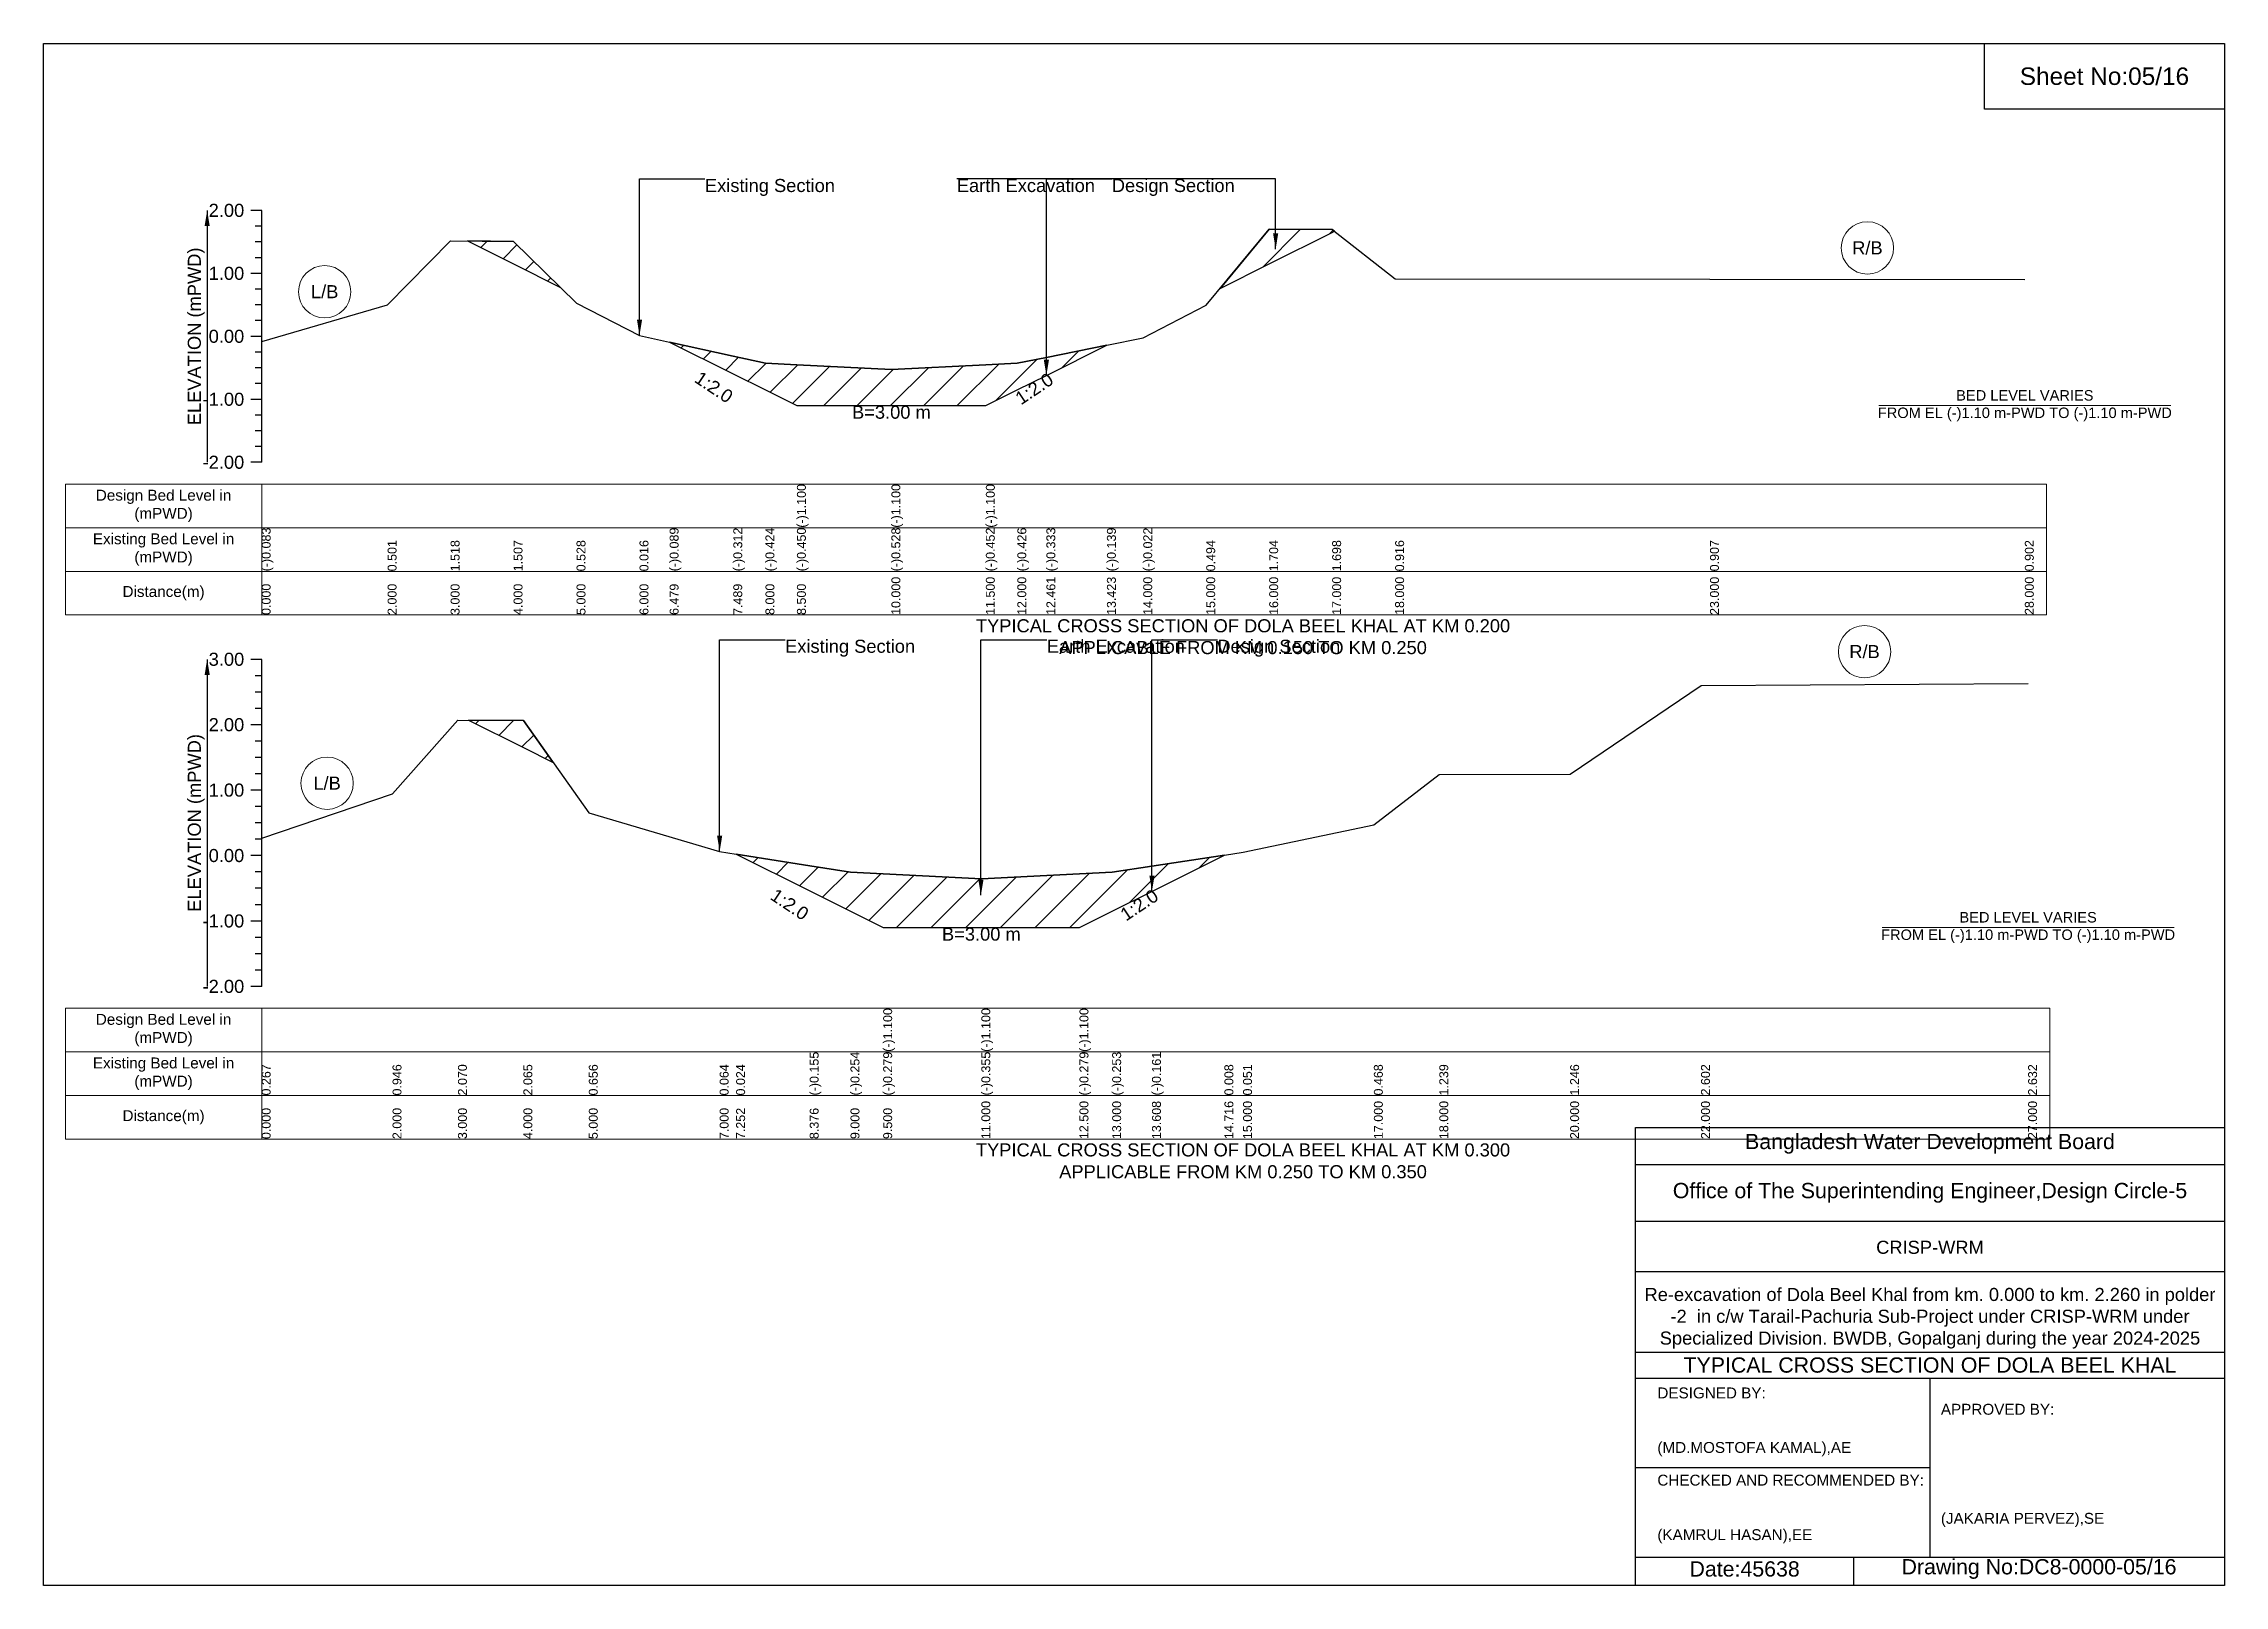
# Model space of a CAD drawing. Header units: inches. Extents: x 91000 to 258000, y -5656 to 125.
# Drawn here: x 140000 to 148000, y -5656 to 0 of the extents above; entities that cross this region are included whole.
import ezdxf

# ---------------------------------------------------------------- set-up
doc = ezdxf.new("R2010")
doc.units = ezdxf.units.IN
doc.header["$LTSCALE"] = 7
doc.header["$MEASUREMENT"] = 0
for name, color, linetype, lineweight in [('Cross section Data Border', 7, 'Continuous', 9), ('Cross Section Labels', 7, 'Continuous', 9), ('Existing_Bed_Level for Xsection', 7, 'Continuous', 25)]:
    doc.layers.add(name, color=color, linetype=linetype, lineweight=lineweight)
doc.styles.get("Standard").update_dxf_attribs({"font": 'arial.ttf'})
doc.dimstyles.get("Standard").update_dxf_attribs({"dimtxt": 0.18, "dimasz": 0.18, "dimexe": 0.18, "dimexo": 0.0625, "dimgap": 0.09, "dimtad": 0, "dimtih": 1, "dimtoh": 1, "dimdec": 4, "dimzin": 0, "dimdsep": 46, "dimtxsty": 'Standard', "dimcen": 0.09, "dimadec": 0, "dimazin": 0, "dimtfac": 1, "dimtdec": 4, "dimtofl": 0, "dimtmove": 0, "dimatfit": 3, "dimfxl": 1, "dimtolj": 1, "dimtzin": 0, "dimarcsym": 0})

msp = doc.modelspace()

# ---------------------------------------------------------------- texts
at = {"attachment_point": 5}
for s, insert, char_height in [('Sheet No:05/16', (147560, -120), 64), ('Bangladesh Water Development Board', (146920, -4036), 56), ('Office of The Superintending Engineer,Design Circle-5', (146920, -4216), 56)]:
    msp.add_mtext(s, dxfattribs=dict(at, insert=insert, char_height=char_height))
for s, insert, char_height, width, attachment_point in [('CRISP-WRM', (146920, -4416), 48, 2240, 5), ('Re-excavation of Dola Beel Khal from km. 0.000 to km. 2.260 in polder -2  in c/w Tarail-Pachuria Sub-Project under CRISP-WRM under Specialized Division. BWDB, Gopalganj during the year 2024-2025', (146920, -4676), 48, 2160, 5), ('TYPICAL CROSS SECTION OF DOLA BEEL KHAL', (146920, -4848), 56, 2240, 5), ('DESIGNED BY:^J^J^J(MD.MOSTOFA KAMAL),AE', (145920, -5056), 40, 1120, 4), ('APPROVED BY:^J^J^J^J^J^J(JAKARIA PERVEZ),SE', (146960, -5216), 40, 1120, 4), ('CHECKED AND RECOMMENDED BY:^J^J^J(KAMRUL HASAN),EE', (145920, -5376), 40, 1120, 4), ('Date:45638', (146240, -5596), 56, 1120, 5), ('Drawing No:DC8-0000-05/16', (147320, -5596), 56, 1760, 5)]:
    msp.add_mtext(s, dxfattribs=dict(insert=insert, char_height=char_height, width=width, attachment_point=attachment_point))
at = {"layer": 'Cross section Data Border', "char_height": 40, "width": 640, "attachment_point": 5}
for s, insert in [('Design Bed Level in (mPWD)', (140440, -1696)), ('Existing Bed Level in (mPWD)', (140440, -1856)), ('Distance(m)', (140440, -2016)), ('Design Bed Level in (mPWD)', (140440, -3618.8)), ('Existing Bed Level in (mPWD)', (140440, -3778.8)), ('Distance(m)', (140440, -3938.8))]:
    msp.add_mtext(s, dxfattribs=dict(at, insert=insert))
at = {"layer": 'Cross Section Labels'}
for s, insert, char_height, attachment_point in [('Existing Section', (142426, -496.5), 48, 1), ('Earth Excavation', (143350, -496.5), 48, 1), ('Design Section', (143918.6, -496.5), 48, 1), ('R/B', (146690.5, -749.6), 48, 5), ('L/B', (141031, -910.3), 48, 5), ('BED LEVEL VARIES ^JFROM EL (-)1.10 m-PWD TO (-)1.10 m-PWD', (147268, -1328.1), 38.4, 5), ('B=3.00 m', (143110, -1328.1), 48, 2), ('TYPICAL CROSS SECTION OF DOLA BEEL KHAL AT KM 0.200^JAPPLICABLE FROM KM 0.150 TO KM 0.250', (144400, -2176), 48, 5), ('Existing Section', (142720, -2186.8), 48, 1), ('Earth Excavation', (143680, -2186.8), 48, 1), ('Design Section', (144305.9, -2186.8), 48, 1), ('R/B', (146680, -2230.7), 48, 5), ('L/B', (141040, -2713.2), 48, 5), ('BED LEVEL VARIES ^JFROM EL (-)1.10 m-PWD TO (-)1.10 m-PWD', (147280, -3242.8), 38.4, 5), ('B=3.00 m', (143440, -3242.8), 48, 2), ('TYPICAL CROSS SECTION OF DOLA BEEL KHAL AT KM 0.300^JAPPLICABLE FROM KM 0.250 TO KM 0.350', (144400, -4098.8), 48, 5)]:
    msp.add_mtext(s, dxfattribs=dict(at, insert=insert, char_height=char_height, attachment_point=attachment_point))
at = {"layer": 'Cross Section Labels', "char_height": 48, "attachment_point": 2}
for insert, rotation in [((142472.3, -1240.3), 326.30993), ((143620.8, -1246), 33.69007), ((142750.3, -3137.9), 326.30993), ((144005.9, -3139.9), 33.69007)]:
    msp.add_mtext('1:2.0', dxfattribs=dict(at, insert=insert, rotation=rotation))
at = {"layer": 'Existing_Bed_Level for Xsection', "char_height": 48, "attachment_point": 6}
for s, insert in [('2.00', (140736, -612)), ('1.00', (140736, -843)), ('0.00', (140736, -1074)), ('-1.00', (140736, -1305)), ('-2.00', (140736, -1536)), ('3.00', (140736, -2258.8)), ('2.00', (140736, -2498.8)), ('1.00', (140736, -2738.8)), ('0.00', (140736, -2978.8)), ('-1.00', (140736, -3218.8)), ('-2.00', (140736, -3458.8))]:
    msp.add_mtext(s, dxfattribs=dict(at, insert=insert))
at = {"layer": 'Existing_Bed_Level for Xsection', "rotation": 90}
for s, insert, char_height, attachment_point in [('ELEVATION (mPWD)', (140560, -1074), 48, 5), ('(-)1.100', (142763.5, -1776), 32.8, 1), ('(-)1.100', (143110, -1776), 32.8, 1), ('(-)1.100', (143456.5, -1776), 32.8, 1), ('(-)0.083', (140800, -1936), 32.8, 1), ('0.501', (141262, -1936), 32.8, 1), ('1.518', (141493, -1936), 32.8, 1), ('1.507', (141724, -1936), 32.8, 1), ('0.528', (141955, -1936), 32.8, 1), ('0.016', (142186, -1936), 32.8, 1), ('(-)0.089', (142296.5, -1936), 32.8, 1), ('(-)0.312', (142530, -1936), 32.8, 1), ('(-)0.424', (142648, -1936), 32.8, 1), ('(-)0.450', (142763.5, -1936), 32.8, 1), ('(-)0.528', (143110, -1936), 32.8, 1), ('(-)0.452', (143456.5, -1936), 32.8, 1), ('(-)0.426', (143572, -1936), 32.8, 1), ('(-)0.333', (143678.6, -1936), 32.8, 1), ('(-)0.139', (143900.7, -1936), 32.8, 1), ('(-)0.022', (144034, -1936), 32.8, 1), ('0.494', (144265, -1936), 32.8, 1), ('1.704', (144496, -1936), 32.8, 1), ('1.698', (144727, -1936), 32.8, 1), ('0.916', (144958, -1936), 32.8, 1), ('0.907', (146113, -1936), 32.8, 1), ('0.902', (147268, -1936), 32.8, 1), ('0.000', (140800, -2096), 32.8, 1), ('2.000', (141262, -2096), 32.8, 1), ('3.000', (141493, -2096), 32.8, 1), ('4.000', (141724, -2096), 32.8, 1), ('5.000', (141955, -2096), 32.8, 1), ('6.000', (142186, -2096), 32.8, 1), ('6.479', (142296.5, -2096), 32.8, 1), ('7.489', (142530, -2096), 32.8, 1), ('8.000', (142648, -2096), 32.8, 1), ('8.500', (142763.5, -2096), 32.8, 1), ('10.000', (143110, -2096), 32.8, 1), ('11.500', (143456.5, -2096), 32.8, 1), ('12.000', (143572, -2096), 32.8, 1), ('12.461', (143678.6, -2096), 32.8, 1), ('13.423', (143900.7, -2096), 32.8, 1), ('14.000', (144034, -2096), 32.8, 1), ('15.000', (144265, -2096), 32.8, 1), ('16.000', (144496, -2096), 32.8, 1), ('17.000', (144727, -2096), 32.8, 1), ('18.000', (144958, -2096), 32.8, 1), ('23.000', (146113, -2096), 32.8, 1), ('28.000', (147268, -2096), 32.8, 1), ('ELEVATION (mPWD)', (140560, -2858.8), 48, 5), ('(-)1.100', (143080, -3698.8), 32.8, 1), ('(-)1.100', (143440, -3698.8), 32.8, 1), ('(-)1.100', (143800, -3698.8), 32.8, 1), ('0.267', (140800, -3858.8), 32.8, 1), ('0.946', (141280, -3858.8), 32.8, 1), ('2.070', (141520, -3858.8), 32.8, 1), ('2.065', (141760, -3858.8), 32.8, 1), ('0.656', (142000, -3858.8), 32.8, 1), ('0.064', (142480, -3858.8), 32.8, 1), ('0.024', (142540.5, -3858.8), 32.8, 1), ('(-)0.155', (142810.3, -3858.8), 32.8, 1), ('(-)0.254', (142960, -3858.8), 32.8, 1), ('(-)0.279', (143080, -3858.8), 32.8, 1), ('(-)0.355', (143440, -3858.8), 32.8, 1), ('(-)0.279', (143800, -3858.8), 32.8, 1), ('(-)0.253', (143920, -3858.8), 32.8, 1), ('(-)0.161', (144065.9, -3858.8), 32.8, 1), ('0.008', (144331.7, -3858.8), 32.8, 1), ('0.051', (144400, -3858.8), 32.8, 1), ('0.468', (144880, -3858.8), 32.8, 1), ('1.239', (145120, -3858.8), 32.8, 1), ('1.246', (145600, -3858.8), 32.8, 1), ('2.602', (146080, -3858.8), 32.8, 1), ('2.632', (147280, -3858.8), 32.8, 1), ('0.000', (140800, -4018.8), 32.8, 1), ('2.000', (141280, -4018.8), 32.8, 1), ('3.000', (141520, -4018.8), 32.8, 1), ('4.000', (141760, -4018.8), 32.8, 1), ('5.000', (142000, -4018.8), 32.8, 1), ('7.000', (142480, -4018.8), 32.8, 1), ('7.252', (142540.5, -4018.8), 32.8, 1), ('8.376', (142810.3, -4018.8), 32.8, 1), ('9.000', (142960, -4018.8), 32.8, 1), ('9.500', (143080, -4018.8), 32.8, 1), ('11.000', (143440, -4018.8), 32.8, 1), ('12.500', (143800, -4018.8), 32.8, 1), ('13.000', (143920, -4018.8), 32.8, 1), ('13.608', (144065.9, -4018.8), 32.8, 1), ('14.716', (144331.7, -4018.8), 32.8, 1), ('15.000', (144400, -4018.8), 32.8, 1), ('17.000', (144880, -4018.8), 32.8, 1), ('18.000', (145120, -4018.8), 32.8, 1), ('20.000', (145600, -4018.8), 32.8, 1), ('22.000', (146080, -4018.8), 32.8, 1), ('27.000', (147280, -4018.8), 32.8, 1)]:
    msp.add_mtext(s, dxfattribs=dict(at, insert=insert, char_height=char_height, attachment_point=attachment_point))

# ---------------------------------------------------------------- hatches: boundary and pattern name
at = {"layer": 'Existing_Bed_Level for Xsection'}
h = msp.add_hatch(dxfattribs=at)
h.set_pattern_fill('ANSI31', color=256, scale=693, style=0)
h.paths.add_polyline_path([(144315.8, -898.5), (144496, -808.4), (144727, -692.9), (144735.6, -688.6), (144727, -681.8), (144496, -680.4)])
h = msp.add_hatch(dxfattribs=at)
h.set_pattern_fill('ANSI31', color=256, scale=693, style=0)
h.paths.add_polyline_path([(141555.4, -724.1), (141724, -808.4), (141896.2, -894.5), (141724, -725.9)])
h = msp.add_hatch(dxfattribs=at)
h.set_pattern_fill('ANSI31', color=256, scale=693, style=0)
h.paths.add_polyline_path([(142296.5, -1094.7), (142530, -1211.4), (142648, -1270.4), (142763.5, -1328.1), (143110, -1328.1), (143456.5, -1328.1), (143572, -1270.4), (143678.6, -1217.1), (143900.7, -1106), (143678.6, -1150.9), (143572, -1172.4), (143456.5, -1178.3), (143110, -1196), (142763.5, -1178), (142648, -1172), (142530, -1146)])
h = msp.add_hatch(dxfattribs=at)
h.set_pattern_fill('ANSI31', color=256, scale=720, style=0)
h.paths.add_polyline_path([(141558.8, -2482.2), (141760, -2582.8), (141869.6, -2637.6), (141760, -2483.2)])
h = msp.add_hatch(dxfattribs=at)
h.set_pattern_fill('ANSI31', color=256, scale=720, style=0)
h.paths.add_polyline_path([(142540.5, -2973.1), (142810.3, -3107.9), (142960, -3182.8), (143080, -3242.8), (143440, -3242.8), (143800, -3242.8), (143920, -3182.8), (144065.9, -3109.9), (144331.7, -2976.9), (144065.9, -3017.3), (143920, -3039.5), (143800, -3045.6), (143440, -3064), (143080, -3045.8), (142960, -3039.8), (142810.3, -3016)])

# ---------------------------------------------------------------- linework, layer by layer
for points in [[(140000, 0), (148000, 0), (148000, -5656), (140000, -5656)], [(147120, 0), (148000, 0), (148000, -240), (147120, -240)]]:
    msp.add_lwpolyline(points, close=True)
for points in [[(145840, -5656), (145840, -3976), (148000, -3976)], [(145840, -4112), (148000, -4112)], [(145840, -4320), (148000, -4320)], [(145840, -4504), (148000, -4504)], [(145840, -4800), (148000, -4800)], [(145840, -4896), (148000, -4896)], [(146920, -4896), (146920, -5552)], [(145840, -5224), (146920, -5224)], [(145840, -5552), (148000, -5552)], [(146640, -5552), (146640, -5656)]]:
    msp.add_lwpolyline(points)
at = {"layer": 'Cross section Data Border'}
for points in [[(140080, -1616), (147348, -1616), (147348, -2096), (140080, -2096)], [(140080, -3538.8), (147360, -3538.8), (147360, -4018.8), (140080, -4018.8)]]:
    msp.add_lwpolyline(points, close=True, dxfattribs=at)
for points in [[(140800, -1616), (140800, -2096)], [(140080, -1776), (147348, -1776)], [(140080, -1936), (147348, -1936)], [(140800, -3538.8), (140800, -4018.8)], [(140080, -3698.8), (147360, -3698.8)], [(140080, -3858.8), (147360, -3858.8)]]:
    msp.add_lwpolyline(points, dxfattribs=at)
at = {"layer": 'Cross Section Labels'}
for points in [[(146732.2, -1328.1), (147803.8, -1328.1)], [(146744.2, -3242.8), (147815.8, -3242.8)]]:
    msp.add_lwpolyline(points, dxfattribs=at)
for centre in [(146690.5, -749.6), (141031, -910.3), (146680, -2230.7), (141040, -2713.2)]:
    msp.add_circle(centre, 96, dxfattribs=at)
at = {"layer": 'Existing_Bed_Level for Xsection'}
for points in [[(140800, -612), (140760, -612)], [(140800, -1536), (140800, -1305), (140800, -1074), (140800, -843), (140800, -612)], [(140800, -669.8), (140776, -669.8)], [(140800, -1093.2), (141262, -958.3), (141493, -723.4), (141724, -725.9), (141955, -952.1), (142186, -1070.3), (142296.5, -1094.7), (142530, -1146), (142648, -1172), (142763.5, -1178), (142763.5, -1178), (143110, -1196), (143110, -1196), (143456.5, -1178.3), (143456.5, -1178.3), (143572, -1172.4), (143678.6, -1150.9), (143900.7, -1106), (144034, -1079.1), (144265, -959.9), (144496, -680.4), (144727, -681.8), (144958, -862.4), (146113, -864.5), (147268, -865.7)], [(140800, -727.5), (140776, -727.5)], [(140800, -785.3), (140776, -785.3)], [(140800, -843), (140760, -843)], [(140800, -900.8), (140776, -900.8)], [(140800, -958.5), (140776, -958.5)], [(140800, -1016.3), (140776, -1016.3)], [(140800, -1074), (140760, -1074)], [(140800, -1131.8), (140776, -1131.8)], [(140800, -1189.5), (140776, -1189.5)], [(140800, -1247.3), (140776, -1247.3)], [(140800, -1305), (140760, -1305)], [(140800, -1362.8), (140776, -1362.8)], [(140800, -1420.5), (140776, -1420.5)], [(140800, -1478.3), (140776, -1478.3)], [(140800, -1536), (140760, -1536)], [(140800, -2258.8), (140760, -2258.8)], [(140800, -2318.8), (140776, -2318.8)], [(140800, -3458.8), (140800, -3218.8), (140800, -2978.8), (140800, -2738.8), (140800, -2498.8), (140800, -2258.8)], [(140800, -2378.8), (140776, -2378.8)], [(140800, -2914.7), (141280, -2751.8), (141520, -2482), (141760, -2483.2), (142000, -2821.4), (142480, -2963.4), (142540.5, -2973.1), (142810.3, -3016), (142960, -3039.8), (143080, -3045.8), (143080, -3045.8), (143440, -3064), (143440, -3064), (143800, -3045.6), (143800, -3045.6), (143920, -3039.5), (144065.9, -3017.3), (144331.7, -2976.9), (144400, -2966.6), (144880, -2866.5), (145120, -2681.4), (145600, -2679.8), (146080, -2354.3), (147280, -2347.1)], [(140800, -2438.8), (140776, -2438.8)], [(140800, -2498.8), (140760, -2498.8)], [(140800, -2558.8), (140776, -2558.8)], [(140800, -2618.8), (140776, -2618.8)], [(140800, -2678.8), (140776, -2678.8)], [(140800, -2738.8), (140760, -2738.8)], [(140800, -2798.8), (140776, -2798.8)], [(140800, -2858.8), (140776, -2858.8)], [(140800, -2918.8), (140776, -2918.8)], [(140800, -2978.8), (140760, -2978.8)], [(140800, -3038.8), (140776, -3038.8)], [(140800, -3098.8), (140776, -3098.8)], [(140800, -3158.8), (140776, -3158.8)], [(140800, -3218.8), (140760, -3218.8)], [(140800, -3278.8), (140776, -3278.8)], [(140800, -3338.8), (140776, -3338.8)], [(140800, -3398.8), (140776, -3398.8)], [(140800, -3458.8), (140760, -3458.8)]]:
    msp.add_lwpolyline(points, dxfattribs=at)
for points in [[(144315.8, -898.5), (144496, -808.4), (144727, -692.9), (144735.6, -688.6), (144727, -681.8), (144496, -680.4)], [(141555.4, -724.1), (141724, -808.4), (141896.2, -894.5), (141724, -725.9)], [(142296.5, -1094.7), (142530, -1211.4), (142648, -1270.4), (142763.5, -1328.1), (142763.5, -1328.1), (143110, -1328.1), (143110, -1328.1), (143456.5, -1328.1), (143456.5, -1328.1), (143572, -1270.4), (143678.6, -1217.1), (143900.7, -1106), (143678.6, -1150.9), (143572, -1172.4), (143456.5, -1178.3), (143456.5, -1178.3), (143110, -1196), (143110, -1196), (142763.5, -1178), (142763.5, -1178), (142648, -1172), (142530, -1146)], [(141558.8, -2482.2), (141760, -2582.8), (141869.6, -2637.6), (141760, -2483.2)], [(142540.5, -2973.1), (142540.5, -2973.1), (142810.3, -3107.9), (142960, -3182.8), (143080, -3242.8), (143080, -3242.8), (143440, -3242.8), (143440, -3242.8), (143800, -3242.8), (143800, -3242.8), (143920, -3182.8), (144065.9, -3109.9), (144331.7, -2976.9), (144331.7, -2976.9), (144331.7, -2976.9), (144065.9, -3017.3), (143920, -3039.5), (143800, -3045.6), (143800, -3045.6), (143440, -3064), (143440, -3064), (143080, -3045.8), (143080, -3045.8), (142960, -3039.8), (142810.3, -3016), (142540.5, -2973.1)]]:
    msp.add_lwpolyline(points, close=True, dxfattribs=at)

msp.set_redraw_order([(e.dxf.handle, doc.entitydb.next_handle()) for e in msp.query("TEXT MTEXT ATTDEF DIMENSION ARC_DIMENSION")])  # texts and dimensions are drawn at this point

# ---------------------------------------------------------------- leaders
at = {"layer": 'Cross Section Labels', "annotation_type": 0, "has_hookline": 1}
for points, hookline_direction, text_width in [([(142186, -1070.3), (142186, -496.5), (142425.9, -496.5)], 0, 467.2), ([(144519.6, -753.8), (144519.6, -496.5), (143350.1, -496.5)], 1, 497), ([(143678.6, -1217.1), (143678.6, -496.5), (143918.5, -496.5)], 0, 441.2), ([(142480, -2963.4), (142480, -2186.8), (142719.9, -2186.8)], 0, 467.2), ([(143438.4, -3124.3), (143438.4, -2186.8), (143679.9, -2186.8)], 0, 497), ([(144065.9, -3109.9), (144065.9, -2186.8), (144305.8, -2186.8)], 0, 441.2)]:
    msp.add_leader(points, dimstyle='Standard', override={"dimasz": 57.6}, dxfattribs=dict(at, hookline_direction=hookline_direction, text_width=text_width))
at = {"layer": 'Existing_Bed_Level for Xsection'}
for points in [[(140600, -612), (140600, -1536)], [(140600, -2258.8), (140600, -3458.8)]]:
    msp.add_leader(points, dimstyle='Standard', override={"dimasz": 57.6}, dxfattribs=at)

doc.saveas('drawing.dxf')
